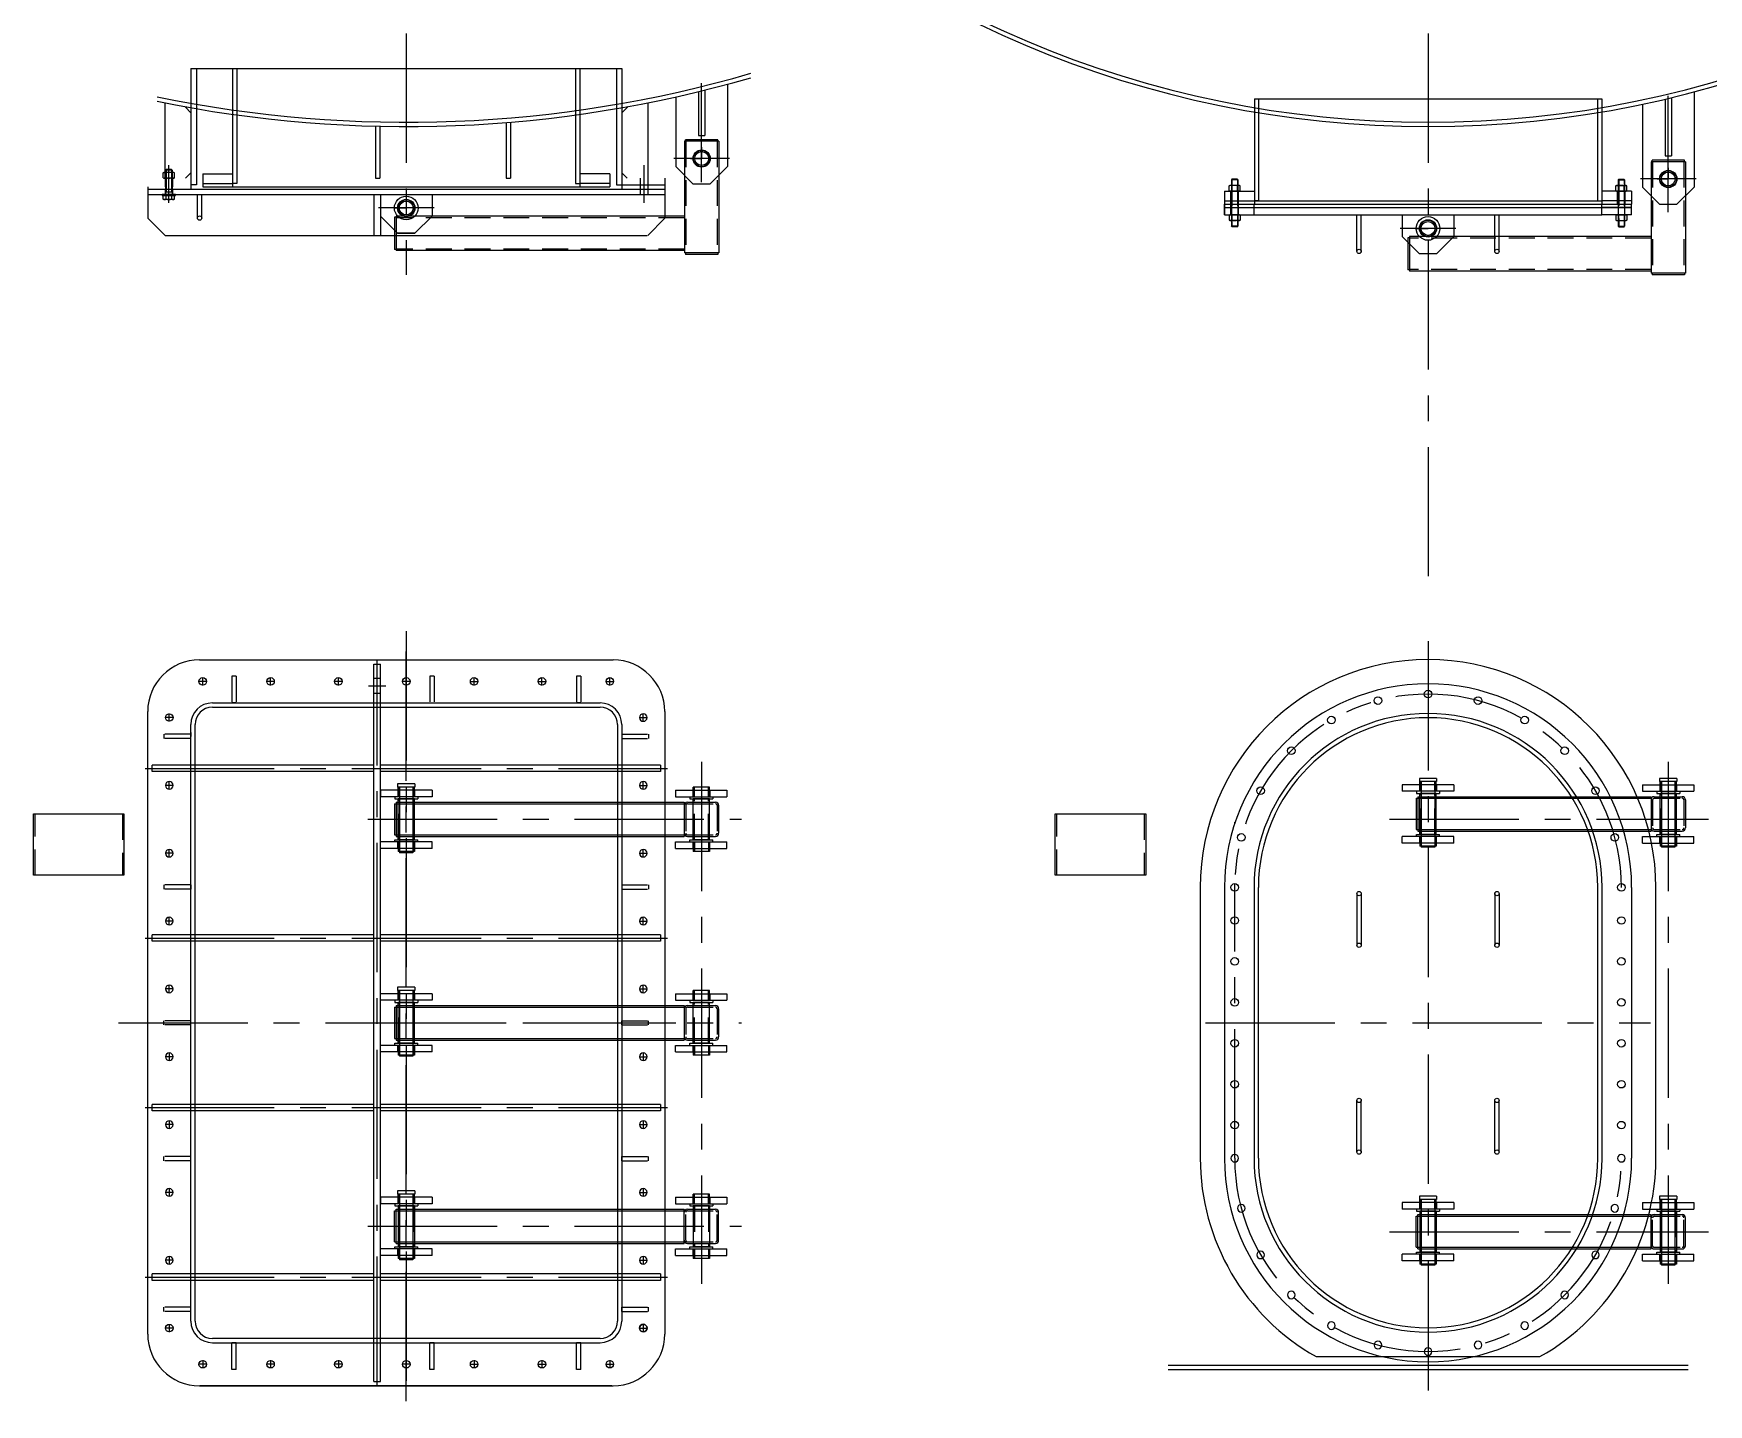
# Model space of a CAD drawing. Extents: x -1889 to 6398, y -470 to 1122.
# Drawn here: x -563.5 to -369.1, y 289 to 448.1 of the extents above; entities that cross this region are included whole.
import ezdxf

# ---------------------------------------------------------------- set-up
doc = ezdxf.new("R2010")
doc.units = 0
doc.header["$LTSCALE"] = 12
doc.header["$MEASUREMENT"] = 0
doc.linetypes.add('CENTER', pattern=[2, 1.25, -0.25, 0.25, -0.25])
doc.linetypes.add('HIDDEN', pattern=[0.375, 0.25, -0.125])
for name, color, linetype in [('11-2 PIPE', 7, 'CONTINUOUS'), ('3-4-10NC-HHBOLT', 32, 'CONTINUOUS'), ('3-4-10NC-HHNUT', 32, 'CONTINUOUS'), ('ARM', 3, 'CONTINUOUS'), ('CENTER', 6, 'CENTER'), ('COVER', 3, 'CONTINUOUS'), ('DIM', 1, 'CONTINUOUS'), ('EXTERNALS', 3, 'CONTINUOUS'), ('FLG', 2, 'CONTINUOUS'), ('GASKET', 1, 'CONTINUOUS'), ('HANDLE', 2, 'CONTINUOUS'), ('HIDDEN', 11, 'HIDDEN'), ('muoto', 4, 'CONTINUOUS'), ('NAMEPLATE', 1, 'CONTINUOUS'), ('NECK', 242, 'CONTINUOUS'), ('PIN', 6, 'CONTINUOUS'), ('PIVOT', 30, 'CONTINUOUS'), ('REPAD', 7, 'CONTINUOUS'), ('ROOF', 140, 'CONTINUOUS'), ('SHELL', 40, 'CONTINUOUS'), ('STIFFENER', 2, 'CONTINUOUS'), ('WASHER', 7, 'CONTINUOUS')]:
    doc.layers.add(name, color=color, linetype=linetype)

# ---------------------------------------------------------------- blocks, each defined once
blk = doc.blocks.new('A$C024802DF')
at = {"layer": 'NAMEPLATE'}
for p, q in [((0, 7.12), (0, 0)), ((10.5, 7.12), (0, 7.12)), ((10.5, 0), (10.5, 7.12)), ((0, 0), (10.5, 0))]:
    blk.add_line(p, q, dxfattribs=at)
at = {"layer": 'NAMEPLATE', "color": 2, "linetype": 'HIDDEN'}
for p, q in [((0.18, 7.12), (0.18, 0)), ((10.32, 0), (10.32, 7.12))]:
    blk.add_line(p, q, dxfattribs=at)
blk = doc.blocks.new('A$C1E35746A')
at = {"layer": 'PIN'}
for p, q in [((0, 16), (4, 16)), ((0, 16), (0, 15.25)), ((4, 16), (4, 15.25)), ((0, 15.25), (4, 15.25)), ((0.44, 15.25), (0.44, 0)), ((3.56, 15.25), (3.56, 0)), ((0.44, 0), (3.56, 0))]:
    blk.add_line(p, q, dxfattribs=at)
blk = doc.blocks.new('A$C530B74A1')
at = {"layer": 'CENTER'}
for p, q in [((-27.04, -6.69), (-27.96, -6.69)), ((-27.5, -7.14), (-27.5, -6.23)), ((-27.04, -14.56), (-27.96, -14.56)), ((-27.5, -15.02), (-27.5, -14.11)), ((27.04, -14.56), (27.96, -14.56)), ((27.5, -15.02), (27.5, -14.11)), ((-27.04, -22.44), (-27.96, -22.44)), ((-27.5, -22.89), (-27.5, -21.98)), ((27.04, -22.44), (27.96, -22.44)), ((27.5, -22.89), (27.5, -21.98)), ((-27.04, -30.31), (-27.96, -30.31)), ((-27.5, -30.77), (-27.5, -29.86)), ((27.04, -30.31), (27.96, -30.31)), ((27.5, -30.77), (27.5, -29.86)), ((-27.04, -38.19), (-27.96, -38.19)), ((-27.5, -38.64), (-27.5, -37.73)), ((27.04, -38.19), (27.96, -38.19)), ((27.5, -38.64), (27.5, -37.73)), ((-27.04, -46.06), (-27.96, -46.06)), ((-27.5, -45.61), (-27.5, -46.52)), ((27.04, -46.06), (27.96, -46.06)), ((27.5, -45.61), (27.5, -46.52)), ((-27.04, -53.94), (-27.96, -53.94)), ((-27.5, -53.48), (-27.5, -54.39)), ((27.04, -53.94), (27.96, -53.94)), ((27.5, -53.48), (27.5, -54.39)), ((-27.04, -61.81), (-27.96, -61.81)), ((-27.5, -61.36), (-27.5, -62.27)), ((27.04, -61.81), (27.96, -61.81)), ((27.5, -61.36), (27.5, -62.27)), ((-27.04, -69.69), (-27.96, -69.69)), ((-27.5, -69.23), (-27.5, -70.14)), ((27.04, -69.69), (27.96, -69.69)), ((27.5, -69.23), (27.5, -70.14)), ((-27.04, -77.56), (-27.96, -77.56)), ((-27.5, -77.11), (-27.5, -78.02))]:
    blk.add_line(p, q, dxfattribs=at)
at = {"layer": 'COVER'}
for centre in [(-27.5, -6.69), (-27.5, -14.56), (27.5, -14.56), (-27.5, -22.44), (27.5, -22.44), (-27.5, -30.31), (27.5, -30.31), (-27.5, -38.19), (27.5, -38.19), (-27.5, -46.06), (27.5, -46.06), (-27.5, -53.94), (27.5, -53.94), (-27.5, -61.81), (27.5, -61.81), (-27.5, -69.69), (27.5, -69.69), (-27.5, -77.56)]:
    blk.add_circle(centre, 0.438, dxfattribs=at)
blk = doc.blocks.new('*U280')
at = {"layer": 'COVER'}
blk.add_circle((0, 0), 0.438, dxfattribs=at)
blk = doc.blocks.new('*U281')
at = {"layer": 'COVER', "color": 0, "linetype": 'ByBlock', "lineweight": -2, "transparency": 16777216}
for p, rotation in [((-401.64, 371.43), 270.0000000000001), ((-407.45, 370.67), 285.0000000000001), ((-395.84, 370.67), 255.0000000000001), ((-412.86, 368.42), 300.0000000000001), ((-390.42, 368.42), 240.0000000000001), ((-417.51, 364.86), 314.9999999999999), ((-385.78, 364.86), 225.0000000000001), ((-421.07, 360.21), 329.9999999999999), ((-382.21, 360.21), 210.0000000000001), ((-423.32, 354.8), 344.9999999999999), ((-379.97, 354.8), 195.0000000000003), ((-379.21, 348.99), 180)]:
    blk.add_blockref('*U280', p, dxfattribs=dict(at, rotation=rotation))
blk.add_blockref('*U280', (-424.08, 348.99), dxfattribs=at)
blk = doc.blocks.new('*U282')
at = {"layer": 'COVER'}
blk.add_circle((0, 0), 0.438, dxfattribs=at)
blk = doc.blocks.new('*U283')
at = {"layer": 'COVER', "color": 0, "linetype": 'ByBlock', "lineweight": -2, "transparency": 16777216}
for p, rotation in [((-401.64, 371.43), 270.0000000000001), ((-407.45, 370.67), 285.0000000000001), ((-395.84, 370.67), 255.0000000000001), ((-412.86, 368.42), 300.0000000000001), ((-390.42, 368.42), 240.0000000000001), ((-417.51, 364.86), 314.9999999999999), ((-385.78, 364.86), 225.0000000000001), ((-421.07, 360.21), 329.9999999999999), ((-382.21, 360.21), 210.0000000000001), ((-423.32, 354.8), 344.9999999999999), ((-379.97, 354.8), 195.0000000000003), ((-379.21, 348.99), 180)]:
    blk.add_blockref('*U282', p, dxfattribs=dict(at, rotation=rotation))
blk.add_blockref('*U282', (-424.08, 348.99), dxfattribs=at)
blk = doc.blocks.new('A$Ccf04fb3b')
at = {"layer": 'COVER'}
for p, q in [((-22.88, 0), (-22.88, 1.25)), ((-22, 0), (-22, 1.25))]:
    blk.add_line(p, q, dxfattribs=at)
at = {"layer": 'FLG'}
for p, q in [((-23.62, 0), (-23.62, 1.25)), ((-23.62, 0.87), (-20.16, 0.87)), ((-23.62, 0), (-20.16, 0)), ((-20.16, 0), (-20.16, 1.25)), ((-20.16, 0), (20.16, 0)), ((20.16, 0), (20.16, 1.25)), ((23.62, 0.87), (20.16, 0.87)), ((23.62, 0), (20.16, 0)), ((23.62, 0), (23.62, 1.25))]:
    blk.add_line(p, q, dxfattribs=at)
at = {"layer": 'muoto'}
for p, q in [((-23.62, 1.25), (23.62, 1.25)), ((-23.62, 0.87), (23.62, 0.87))]:
    blk.add_line(p, q, dxfattribs=at)

msp = doc.modelspace()

# ---------------------------------------------------------------- linework, layer by layer
at = {"layer": '11-2 PIPE'}
for p, q in [((-519.26162, 360.64473), (-521.16162, 360.64473)), ((-521.16162, 359.51973), (-521.16162, 360.64473)), ((-519.26162, 359.51973), (-519.26162, 360.64473)), ((-485.01162, 360.64473), (-486.91162, 360.64473)), ((-486.91162, 359.51973), (-486.91162, 360.64473)), ((-485.01162, 359.51973), (-485.01162, 360.64473)), ((-400.6929, 361.26973), (-402.5929, 361.26973)), ((-402.5929, 360.14473), (-402.5929, 361.26973)), ((-402.5929, 355.14473), (-402.5929, 359.89473)), ((-400.6929, 359.89473), (-402.5929, 359.89473)), ((-400.6929, 360.14473), (-400.6929, 361.26973)), ((-400.6929, 355.14473), (-400.6929, 359.89473)), ((-372.8179, 361.26973), (-374.7179, 361.26973)), ((-374.7179, 360.14473), (-374.7179, 361.26973)), ((-374.7179, 355.14473), (-374.7179, 359.89473)), ((-372.8179, 359.89473), (-374.7179, 359.89473)), ((-372.8179, 360.14473), (-372.8179, 361.26973)), ((-372.8179, 355.14473), (-372.8179, 359.89473)), ((-521.16162, 354.51973), (-521.16162, 359.26973)), ((-519.26162, 359.26973), (-521.16162, 359.26973)), ((-519.26162, 354.51973), (-519.26162, 359.26973)), ((-486.91162, 354.51973), (-486.91162, 359.26973)), ((-485.01162, 359.26973), (-486.91162, 359.26973)), ((-485.01162, 354.51973), (-485.01162, 359.26973)), ((-519.26162, 354.51973), (-521.16162, 354.51973)), ((-521.16162, 354.26973), (-521.16162, 353.14473)), ((-519.26162, 354.26973), (-519.26162, 353.14473)), ((-485.01162, 354.51973), (-486.91162, 354.51973)), ((-486.91162, 354.26973), (-486.91162, 353.14473)), ((-485.01162, 354.26973), (-485.01162, 353.14473)), ((-400.6929, 355.14473), (-402.5929, 355.14473)), ((-402.5929, 354.89473), (-402.5929, 353.76973)), ((-400.6929, 353.76973), (-402.5929, 353.76973)), ((-400.6929, 354.89473), (-400.6929, 353.76973)), ((-372.8179, 355.14473), (-374.7179, 355.14473)), ((-374.7179, 354.89473), (-374.7179, 353.76973)), ((-372.8179, 353.76973), (-374.7179, 353.76973)), ((-372.8179, 354.89473), (-372.8179, 353.76973)), ((-519.26162, 353.14473), (-521.16162, 353.14473)), ((-485.01162, 353.14473), (-486.91162, 353.14473)), ((-519.26162, 337.02367), (-521.16162, 337.02367)), ((-521.16162, 335.89867), (-521.16162, 337.02367)), ((-519.26162, 335.89867), (-519.26162, 337.02367)), ((-485.01162, 337.02367), (-486.91162, 337.02367)), ((-486.91162, 335.89867), (-486.91162, 337.02367)), ((-485.01162, 335.89867), (-485.01162, 337.02367)), ((-521.16162, 330.89867), (-521.16162, 335.64867)), ((-519.26162, 335.64867), (-521.16162, 335.64867)), ((-519.26162, 330.89867), (-519.26162, 335.64867)), ((-486.91162, 330.89867), (-486.91162, 335.64867)), ((-485.01162, 335.64867), (-486.91162, 335.64867)), ((-485.01162, 330.89867), (-485.01162, 335.64867)), ((-519.26162, 330.89867), (-521.16162, 330.89867)), ((-521.16162, 330.64867), (-521.16162, 329.52367)), ((-519.26162, 330.64867), (-519.26162, 329.52367)), ((-485.01162, 330.89867), (-486.91162, 330.89867)), ((-486.91162, 330.64867), (-486.91162, 329.52367)), ((-485.01162, 330.64867), (-485.01162, 329.52367)), ((-519.26162, 329.52367), (-521.16162, 329.52367)), ((-485.01162, 329.52367), (-486.91162, 329.52367)), ((-521.16162, 312.27761), (-521.16162, 313.40261)), ((-519.26162, 313.40261), (-521.16162, 313.40261)), ((-519.26162, 312.27761), (-519.26162, 313.40261)), ((-486.91162, 312.27761), (-486.91162, 313.40261)), ((-485.01162, 313.40261), (-486.91162, 313.40261)), ((-485.01162, 312.27761), (-485.01162, 313.40261)), ((-519.26162, 312.02761), (-521.16162, 312.02761)), ((-521.16162, 312.02761), (-521.16162, 307.27761)), ((-519.26162, 312.02761), (-519.26162, 307.27761)), ((-485.01162, 312.02761), (-486.91162, 312.02761)), ((-486.91162, 312.02761), (-486.91162, 307.27761)), ((-485.01162, 312.02761), (-485.01162, 307.27761)), ((-402.5929, 311.65261), (-402.5929, 312.77761)), ((-400.6929, 312.77761), (-402.5929, 312.77761)), ((-400.6929, 311.40261), (-402.5929, 311.40261)), ((-402.5929, 311.40261), (-402.5929, 306.65261)), ((-400.6929, 311.65261), (-400.6929, 312.77761)), ((-400.6929, 311.40261), (-400.6929, 306.65261)), ((-374.7179, 311.65261), (-374.7179, 312.77761)), ((-372.8179, 312.77761), (-374.7179, 312.77761)), ((-372.8179, 311.40261), (-374.7179, 311.40261)), ((-374.7179, 311.40261), (-374.7179, 306.65261)), ((-372.8179, 311.65261), (-372.8179, 312.77761)), ((-372.8179, 311.40261), (-372.8179, 306.65261)), ((-519.26162, 307.27761), (-521.16162, 307.27761)), ((-485.01162, 307.27761), (-486.91162, 307.27761)), ((-521.16162, 307.02761), (-521.16162, 305.90261)), ((-519.26162, 305.90261), (-521.16162, 305.90261)), ((-519.26162, 307.02761), (-519.26162, 305.90261)), ((-486.91162, 307.02761), (-486.91162, 305.90261)), ((-485.01162, 305.90261), (-486.91162, 305.90261)), ((-485.01162, 307.02761), (-485.01162, 305.90261)), ((-400.6929, 306.65261), (-402.5929, 306.65261)), ((-402.5929, 306.40261), (-402.5929, 305.27761)), ((-400.6929, 305.27761), (-402.5929, 305.27761)), ((-400.6929, 306.40261), (-400.6929, 305.27761)), ((-372.8179, 306.65261), (-374.7179, 306.65261)), ((-374.7179, 306.40261), (-374.7179, 305.27761)), ((-372.8179, 305.27761), (-374.7179, 305.27761)), ((-372.8179, 306.40261), (-372.8179, 305.27761))]:
    msp.add_line(p, q, dxfattribs=at)
at = {"layer": '11-2 PIPE', "linetype": 'HIDDEN'}
for p, q in [((-521.01662, 359.51973), (-521.01662, 360.64473)), ((-519.40662, 359.51973), (-519.40662, 360.64473)), ((-486.76662, 359.51973), (-486.76662, 360.64473)), ((-485.15662, 359.51973), (-485.15662, 360.64473)), ((-402.4479, 360.14473), (-402.4479, 361.26973)), ((-402.4479, 355.14473), (-402.4479, 359.89473)), ((-400.8379, 360.14473), (-400.8379, 361.26973)), ((-400.8379, 355.14473), (-400.8379, 359.89473)), ((-374.5729, 360.14473), (-374.5729, 361.26973)), ((-374.5729, 355.14473), (-374.5729, 359.89473)), ((-372.9629, 360.14473), (-372.9629, 361.26973)), ((-372.9629, 355.14473), (-372.9629, 359.89473)), ((-521.01662, 354.51973), (-521.01662, 359.26973)), ((-519.40662, 354.51973), (-519.40662, 359.26973)), ((-486.76662, 354.51973), (-486.76662, 359.26973)), ((-485.15662, 354.51973), (-485.15662, 359.26973)), ((-521.01662, 354.26973), (-521.01662, 353.14473)), ((-519.40662, 354.26973), (-519.40662, 353.14473)), ((-486.76662, 354.26973), (-486.76662, 353.14473)), ((-485.15662, 354.26973), (-485.15662, 353.14473)), ((-402.4479, 354.89473), (-402.4479, 353.76973)), ((-400.8379, 354.89473), (-400.8379, 353.76973)), ((-374.5729, 354.89473), (-374.5729, 353.76973)), ((-372.9629, 354.89473), (-372.9629, 353.76973)), ((-521.01662, 335.89867), (-521.01662, 337.02367)), ((-519.40662, 335.89867), (-519.40662, 337.02367)), ((-486.76662, 335.89867), (-486.76662, 337.02367)), ((-485.15662, 335.89867), (-485.15662, 337.02367)), ((-521.01662, 330.89867), (-521.01662, 335.64867)), ((-519.40662, 330.89867), (-519.40662, 335.64867)), ((-486.76662, 330.89867), (-486.76662, 335.64867)), ((-485.15662, 330.89867), (-485.15662, 335.64867)), ((-521.01662, 330.64867), (-521.01662, 329.52367)), ((-519.40662, 330.64867), (-519.40662, 329.52367)), ((-486.76662, 330.64867), (-486.76662, 329.52367)), ((-485.15662, 330.64867), (-485.15662, 329.52367)), ((-521.01662, 312.27761), (-521.01662, 313.40261)), ((-519.40662, 312.27761), (-519.40662, 313.40261)), ((-486.76662, 312.27761), (-486.76662, 313.40261)), ((-485.15662, 312.27761), (-485.15662, 313.40261)), ((-521.01662, 312.02761), (-521.01662, 307.27761)), ((-519.40662, 312.02761), (-519.40662, 307.27761)), ((-486.76662, 312.02761), (-486.76662, 307.27761)), ((-485.15662, 312.02761), (-485.15662, 307.27761)), ((-402.4479, 311.65261), (-402.4479, 312.77761)), ((-402.4479, 311.40261), (-402.4479, 306.65261)), ((-400.8379, 311.65261), (-400.8379, 312.77761)), ((-400.8379, 311.40261), (-400.8379, 306.65261)), ((-374.5729, 311.65261), (-374.5729, 312.77761)), ((-374.5729, 311.40261), (-374.5729, 306.65261)), ((-372.9629, 311.65261), (-372.9629, 312.77761)), ((-372.9629, 311.40261), (-372.9629, 306.65261)), ((-521.01662, 307.02761), (-521.01662, 305.90261)), ((-519.40662, 307.02761), (-519.40662, 305.90261)), ((-486.76662, 307.02761), (-486.76662, 305.90261)), ((-485.15662, 307.02761), (-485.15662, 305.90261)), ((-402.4479, 306.40261), (-402.4479, 305.27761)), ((-400.8379, 306.40261), (-400.8379, 305.27761)), ((-374.5729, 306.40261), (-374.5729, 305.27761)), ((-372.9629, 306.40261), (-372.9629, 305.27761))]:
    msp.add_line(p, q, dxfattribs=at)
at = {"layer": '11-2 PIPE'}
for centre, radius in [((-485.93902, 433.59322), 0.95), ((-485.93902, 433.59322), 0.805), ((-373.76593, 431.22197), 0.95), ((-373.76593, 431.22197), 0.805), ((-520.21162, 427.85302), 0.95), ((-520.21162, 427.85302), 0.805), ((-401.6429, 425.48177), 0.95), ((-401.6429, 425.48177), 0.805)]:
    msp.add_circle(centre, radius, dxfattribs=at)
at = {"layer": '3-4-10NC-HHBOLT'}
for p, q in [((-548.07379, 432.30164), (-548.13334, 432.24209)), ((-547.38334, 432.24209), (-548.13334, 432.24209)), ((-548.13334, 432.24209), (-548.13334, 429.30164)), ((-547.44289, 432.30164), (-548.07379, 432.30164)), ((-547.44289, 432.30164), (-547.38334, 432.24209)), ((-547.38334, 432.24209), (-547.38334, 429.30164)), ((-547.38334, 429.67667), (-548.13334, 429.67667)), ((-424.39607, 431.18036), (-424.45562, 431.12081)), ((-423.70562, 431.12081), (-424.45562, 431.12081)), ((-424.45562, 431.12081), (-424.45562, 425.73997)), ((-423.76517, 431.18036), (-424.39607, 431.18036)), ((-423.76517, 431.18036), (-423.70562, 431.12081)), ((-423.70562, 431.12081), (-423.70562, 425.73997)), ((-379.52063, 431.18036), (-379.58018, 431.12081)), ((-379.58018, 431.12081), (-378.83018, 431.12081)), ((-379.58018, 431.12081), (-379.58018, 425.73997)), ((-379.52063, 431.18036), (-378.88973, 431.18036)), ((-378.88973, 431.18036), (-378.83018, 431.12081)), ((-378.83018, 431.12081), (-378.83018, 425.73997)), ((-546.97864, 429.42664), (-548.53804, 429.42664)), ((-548.53804, 429.42664), (-548.53804, 429.30164)), ((-548.53804, 429.30164), (-546.97864, 429.30164)), ((-547.10882, 429.30167), (-548.40786, 429.30167)), ((-548.40786, 428.86891), (-548.40786, 429.30167)), ((-548.32084, 428.81867), (-548.40786, 428.86891)), ((-547.19584, 428.81867), (-548.32084, 428.81867)), ((-548.0831, 428.86891), (-548.0831, 429.30167)), ((-547.43358, 428.86891), (-547.43358, 429.30167)), ((-547.19584, 428.81867), (-547.10882, 428.86891)), ((-547.10882, 428.86891), (-547.10882, 429.30167)), ((-546.97864, 429.30164), (-546.97864, 429.42664)), ((-423.70562, 425.73997), (-424.45562, 425.73997)), ((-424.39607, 425.68042), (-424.45562, 425.73997)), ((-423.76517, 425.68042), (-424.39607, 425.68042)), ((-423.76517, 425.68042), (-423.70562, 425.73997)), ((-379.58018, 425.73997), (-378.83018, 425.73997)), ((-379.52063, 425.68042), (-379.58018, 425.73997)), ((-379.52063, 425.68042), (-378.88973, 425.68042)), ((-378.88973, 425.68042), (-378.83018, 425.73997))]:
    msp.add_line(p, q, dxfattribs=at)
at = {"layer": '3-4-10NC-HHBOLT', "linetype": 'HIDDEN'}
for p, q in [((-548.07379, 432.24209), (-548.07379, 429.67667)), ((-547.44289, 432.24209), (-547.44289, 429.67667)), ((-424.39607, 431.12081), (-424.39607, 425.73997)), ((-423.76517, 431.12081), (-423.76517, 425.73997)), ((-379.52063, 431.12081), (-379.52063, 425.73997)), ((-378.88973, 431.12081), (-378.88973, 425.73997))]:
    msp.add_line(p, q, dxfattribs=at)
at = {"layer": '3-4-10NC-HHBOLT'}
for centre, radius, start, end in [((-548.24548, 429.1062), 0.28753, 235.6157525, 304.3842475), ((-547.75834, 429.89343), 1.07476, 252.4120462, 287.5879538), ((-547.2712, 429.1062), 0.28753, 235.6157525, 304.3842475)]:
    msp.add_arc(centre, radius, start, end, dxfattribs=at)
at = {"layer": '3-4-10NC-HHNUT'}
for p, q in [((-548.40786, 431.91643), (-548.32084, 431.96667)), ((-548.40786, 431.35191), (-548.40786, 431.91643)), ((-547.19584, 431.96667), (-548.32084, 431.96667)), ((-548.0831, 431.35191), (-548.0831, 431.91643)), ((-547.43358, 431.35191), (-547.43358, 431.91643)), ((-547.10882, 431.91643), (-547.19584, 431.96667)), ((-547.10882, 431.35191), (-547.10882, 431.91643)), ((-548.40786, 431.35191), (-548.32084, 431.30167)), ((-547.19584, 431.30167), (-548.32084, 431.30167)), ((-547.10882, 431.35191), (-547.19584, 431.30167)), ((-424.73014, 430.42015), (-424.64312, 430.47039)), ((-424.73014, 429.85563), (-424.73014, 430.42015)), ((-424.73014, 429.85563), (-424.64312, 429.80539)), ((-423.51812, 430.47039), (-424.64312, 430.47039)), ((-423.51812, 429.80539), (-424.64312, 429.80539)), ((-424.40538, 429.85563), (-424.40538, 430.42015)), ((-423.75586, 429.85563), (-423.75586, 430.42015)), ((-423.43111, 430.42015), (-423.51812, 430.47039)), ((-423.43111, 429.85563), (-423.51812, 429.80539)), ((-423.43111, 429.85563), (-423.43111, 430.42015)), ((-379.8547, 430.42015), (-379.76768, 430.47039)), ((-379.8547, 429.85563), (-379.8547, 430.42015)), ((-379.8547, 429.85563), (-379.76768, 429.80539)), ((-379.76768, 430.47039), (-378.64268, 430.47039)), ((-379.76768, 429.80539), (-378.64268, 429.80539)), ((-379.52994, 429.85563), (-379.52994, 430.42015)), ((-378.88042, 429.85563), (-378.88042, 430.42015)), ((-378.55566, 430.42015), (-378.64268, 430.47039)), ((-378.55566, 429.85563), (-378.64268, 429.80539)), ((-378.55566, 429.85563), (-378.55566, 430.42015)), ((-424.73014, 427.00515), (-424.64312, 427.05539)), ((-424.73014, 427.00515), (-424.73014, 426.44063)), ((-424.73014, 426.44063), (-424.64312, 426.39039)), ((-423.51812, 427.05539), (-424.64312, 427.05539)), ((-423.51812, 426.39039), (-424.64312, 426.39039)), ((-424.40538, 427.00515), (-424.40538, 426.44063)), ((-423.75586, 427.00515), (-423.75586, 426.44063)), ((-423.43111, 427.00515), (-423.51812, 427.05539)), ((-423.43111, 426.44063), (-423.51812, 426.39039)), ((-423.43111, 427.00515), (-423.43111, 426.44063)), ((-379.8547, 427.00515), (-379.76768, 427.05539)), ((-379.8547, 427.00515), (-379.8547, 426.44063)), ((-379.8547, 426.44063), (-379.76768, 426.39039)), ((-379.76768, 427.05539), (-378.64268, 427.05539)), ((-379.76768, 426.39039), (-378.64268, 426.39039)), ((-379.52994, 427.00515), (-379.52994, 426.44063)), ((-378.88042, 427.00515), (-378.88042, 426.44063)), ((-378.55566, 427.00515), (-378.64268, 427.05539)), ((-378.55566, 426.44063), (-378.64268, 426.39039)), ((-378.55566, 427.00515), (-378.55566, 426.44063))]:
    msp.add_line(p, q, dxfattribs=at)
for centre, radius, start, end in [((-548.24548, 431.67914), 0.28753, 55.6157525, 124.3842475), ((-547.75834, 430.89191), 1.07476, 72.4120462, 107.5879538), ((-547.2712, 431.67914), 0.28753, 55.6157525, 124.3842475), ((-548.24548, 431.5892), 0.28753, 235.6157525, 304.3842475), ((-547.75834, 432.37643), 1.07476, 252.4120462, 287.5879538), ((-547.2712, 431.5892), 0.28753, 235.6157525, 304.3842475), ((-424.56776, 430.18286), 0.28753, 55.6157525, 124.3842475), ((-424.56776, 430.09292), 0.28753, 235.6157525, 304.3842475), ((-424.08062, 429.39563), 1.07476, 72.4120462, 107.5879538), ((-424.08062, 430.88015), 1.07476, 252.4120462, 287.5879538), ((-423.59349, 430.18286), 0.28753, 55.6157525, 124.3842475), ((-423.59349, 430.09292), 0.28753, 235.6157525, 304.3842475), ((-379.69232, 430.18286), 0.28753, 55.6157525, 124.3842475), ((-379.69232, 430.09292), 0.28753, 235.6157525, 304.3842475), ((-379.20518, 429.39563), 1.07476, 72.4120462, 107.5879538), ((-379.20518, 430.88015), 1.07476, 252.4120462, 287.5879538), ((-378.71804, 430.18286), 0.28753, 55.6157525, 124.3842475), ((-378.71804, 430.09292), 0.28753, 235.6157525, 304.3842475), ((-424.56776, 426.76786), 0.28753, 55.6157525, 124.3842475), ((-424.56776, 426.67792), 0.28753, 235.6157525, 304.3842475), ((-424.08062, 425.98063), 1.07476, 72.4120462, 107.5879538), ((-424.08062, 427.46515), 1.07476, 252.4120462, 287.5879538), ((-423.59349, 426.76786), 0.28753, 55.6157525, 124.3842475), ((-423.59349, 426.67792), 0.28753, 235.6157525, 304.3842475), ((-379.69232, 426.76786), 0.28753, 55.6157525, 124.3842475), ((-379.69232, 426.67792), 0.28753, 235.6157525, 304.3842475), ((-379.20518, 425.98063), 1.07476, 72.4120462, 107.5879538), ((-379.20518, 427.46515), 1.07476, 252.4120462, 287.5879538), ((-378.71804, 426.76786), 0.28753, 55.6157525, 124.3842475), ((-378.71804, 426.67792), 0.28753, 235.6157525, 304.3842475)]:
    msp.add_arc(centre, radius, start, end, dxfattribs=at)
at = {"layer": 'ARM'}
for p, q in [((-483.93902, 435.59322), (-487.93902, 435.59322)), ((-483.93902, 435.59322), (-487.93902, 435.59322)), ((-487.93902, 435.59322), (-487.93902, 422.65302)), ((-487.81402, 435.59322), (-487.81402, 435.78072)), ((-484.06402, 435.78072), (-487.81402, 435.78072)), ((-487.81402, 435.59322), (-487.81402, 435.78072)), ((-484.06402, 435.78072), (-487.81402, 435.78072)), ((-484.06402, 435.59322), (-484.06402, 435.78072)), ((-484.06402, 435.59322), (-484.06402, 435.78072)), ((-483.93902, 435.59322), (-483.93902, 422.65302)), ((-371.76593, 433.22197), (-375.76593, 433.22197)), ((-371.76593, 433.22197), (-375.76593, 433.22197)), ((-375.76593, 433.22197), (-375.76593, 420.28177)), ((-375.64093, 433.22197), (-375.64093, 433.40947)), ((-371.89093, 433.40947), (-375.64093, 433.40947)), ((-375.64093, 433.22197), (-375.64093, 433.40947)), ((-371.89093, 433.40947), (-375.64093, 433.40947)), ((-371.89093, 433.22197), (-371.89093, 433.40947)), ((-371.89093, 433.22197), (-371.89093, 433.40947)), ((-371.76593, 433.22197), (-371.76593, 420.28177)), ((-521.38144, 426.77802), (-521.56894, 426.77802)), ((-521.56894, 426.77802), (-521.56894, 423.02802)), ((-487.93902, 426.90302), (-521.38144, 426.90302)), ((-521.38144, 426.90302), (-521.38144, 422.90302)), ((-403.81271, 424.40677), (-404.00021, 424.40677)), ((-403.81271, 424.40677), (-404.00021, 424.40677)), ((-404.00021, 424.40677), (-404.00021, 420.65677)), ((-375.76593, 424.53177), (-403.81271, 424.53177)), ((-403.81271, 424.53177), (-403.81271, 420.53177)), ((-521.38144, 423.02802), (-521.56894, 423.02802)), ((-487.93902, 422.90302), (-521.38144, 422.90302)), ((-483.93902, 422.65302), (-487.93902, 422.65302)), ((-487.81402, 422.65302), (-487.81402, 422.46552)), ((-487.81402, 422.65302), (-487.81402, 422.46552)), ((-484.06402, 422.46552), (-487.81402, 422.46552)), ((-484.06402, 422.46552), (-487.81402, 422.46552)), ((-484.06402, 422.65302), (-484.06402, 422.46552)), ((-484.06402, 422.65302), (-484.06402, 422.46552)), ((-403.81271, 420.65677), (-404.00021, 420.65677)), ((-375.76593, 420.53177), (-403.81271, 420.53177)), ((-371.76593, 420.28177), (-375.76593, 420.28177)), ((-375.64093, 420.28177), (-375.64093, 420.09427)), ((-375.64093, 420.28177), (-375.64093, 420.09427)), ((-371.89093, 420.09427), (-375.64093, 420.09427)), ((-371.89093, 420.09427), (-375.64093, 420.09427)), ((-371.89093, 420.28177), (-371.89093, 420.09427)), ((-371.89093, 420.28177), (-371.89093, 420.09427)), ((-521.58958, 358.70576), (-487.96162, 358.70576)), ((-521.58958, 358.70576), (-521.58958, 355.08371)), ((-521.39273, 358.89178), (-487.96162, 358.89178)), ((-521.39273, 358.89178), (-521.39273, 354.89768)), ((-487.96162, 358.89178), (-487.96162, 354.89768)), ((-487.96162, 358.51973), (-487.96162, 355.26973)), ((-487.58662, 358.89473), (-484.33662, 358.89473)), ((-483.96162, 358.51973), (-483.96162, 355.26973)), ((-403.02085, 359.33076), (-375.7679, 359.33076)), ((-403.02085, 359.33076), (-403.02085, 355.70871)), ((-402.824, 359.51678), (-375.7679, 359.51678)), ((-402.824, 359.51678), (-402.824, 355.52268)), ((-375.7679, 359.51678), (-375.7679, 355.52268)), ((-375.7679, 359.14473), (-375.7679, 355.89473)), ((-375.3929, 359.51973), (-372.1429, 359.51973)), ((-371.7679, 359.14473), (-371.7679, 355.89473)), ((-403.02085, 355.70871), (-375.7679, 355.70871)), ((-521.58958, 355.08371), (-487.96162, 355.08371)), ((-521.39273, 354.89768), (-487.96162, 354.89768)), ((-487.58662, 354.89473), (-484.33662, 354.89473)), ((-402.824, 355.52268), (-375.7679, 355.52268)), ((-375.3929, 355.51973), (-372.1429, 355.51973)), ((-521.58958, 335.08469), (-487.96162, 335.08469)), ((-521.58958, 335.08469), (-521.58958, 331.46265)), ((-521.39273, 335.27072), (-487.96162, 335.27072)), ((-521.39273, 335.27072), (-521.39273, 331.27662)), ((-487.96162, 335.27072), (-487.96162, 331.27662)), ((-487.96162, 334.89867), (-487.96162, 331.64867)), ((-487.58662, 335.27367), (-484.33662, 335.27367)), ((-483.96162, 334.89867), (-483.96162, 331.64867)), ((-521.58958, 331.46265), (-487.96162, 331.46265)), ((-521.39273, 331.27662), (-487.96162, 331.27662)), ((-487.58662, 331.27367), (-484.33662, 331.27367)), ((-521.58958, 307.84158), (-521.58958, 311.46363)), ((-521.58958, 311.46363), (-487.96162, 311.46363)), ((-521.39273, 307.65556), (-521.39273, 311.64966)), ((-521.39273, 311.64966), (-487.96162, 311.64966)), ((-487.96162, 307.65556), (-487.96162, 311.64966)), ((-487.96162, 308.02761), (-487.96162, 311.27761)), ((-487.58662, 311.65261), (-484.33662, 311.65261)), ((-483.96162, 308.02761), (-483.96162, 311.27761)), ((-402.824, 307.03056), (-402.824, 311.02466)), ((-402.824, 311.02466), (-375.7679, 311.02466)), ((-375.7679, 307.03056), (-375.7679, 311.02466)), ((-375.3929, 311.02761), (-372.1429, 311.02761)), ((-403.02085, 307.21658), (-403.02085, 310.83863)), ((-403.02085, 310.83863), (-375.7679, 310.83863)), ((-375.7679, 307.40261), (-375.7679, 310.65261)), ((-371.7679, 307.40261), (-371.7679, 310.65261)), ((-521.58958, 307.84158), (-487.96162, 307.84158)), ((-521.39273, 307.65556), (-487.96162, 307.65556)), ((-487.58662, 307.65261), (-484.33662, 307.65261)), ((-403.02085, 307.21658), (-375.7679, 307.21658)), ((-402.824, 307.03056), (-375.7679, 307.03056)), ((-375.3929, 307.02761), (-372.1429, 307.02761))]:
    msp.add_line(p, q, dxfattribs=at)
at = {"layer": 'ARM', "linetype": 'HIDDEN'}
for p, q in [((-487.75152, 435.59322), (-487.75152, 422.65302)), ((-484.12652, 435.59322), (-484.12652, 422.65302)), ((-375.57843, 433.22197), (-375.57843, 420.28177)), ((-371.95343, 433.22197), (-371.95343, 420.28177)), ((-487.93902, 426.71552), (-521.38144, 426.71552)), ((-375.76593, 424.34427), (-403.81271, 424.34427)), ((-487.93902, 423.09052), (-521.38144, 423.09052)), ((-375.76593, 420.71927), (-403.81271, 420.71927)), ((-487.77412, 358.51973), (-487.77412, 355.26973)), ((-487.58662, 358.70723), (-484.33662, 358.70723)), ((-484.14912, 358.51973), (-484.14912, 355.26973)), ((-375.5804, 359.14473), (-375.5804, 355.89473)), ((-375.3929, 359.33223), (-372.1429, 359.33223)), ((-371.9554, 359.14473), (-371.9554, 355.89473)), ((-375.3929, 355.70723), (-372.1429, 355.70723)), ((-487.58662, 355.08223), (-484.33662, 355.08223)), ((-487.77412, 334.89867), (-487.77412, 331.64867)), ((-487.58662, 335.08617), (-484.33662, 335.08617)), ((-484.14912, 334.89867), (-484.14912, 331.64867)), ((-487.58662, 331.46117), (-484.33662, 331.46117)), ((-487.77412, 308.02761), (-487.77412, 311.27761)), ((-487.58662, 311.46511), (-484.33662, 311.46511)), ((-484.14912, 308.02761), (-484.14912, 311.27761)), ((-375.5804, 307.40261), (-375.5804, 310.65261)), ((-375.3929, 310.84011), (-372.1429, 310.84011)), ((-371.9554, 307.40261), (-371.9554, 310.65261)), ((-487.58662, 307.84011), (-484.33662, 307.84011)), ((-375.3929, 307.21511), (-372.1429, 307.21511))]:
    msp.add_line(p, q, dxfattribs=at)
at = {"layer": 'ARM'}
for centre, start, end in [((-487.58662, 358.51973), 90, 180), ((-484.33662, 358.51973), 0, 90), ((-375.3929, 359.14473), 90, 180), ((-372.1429, 359.14473), 0, 90), ((-375.3929, 355.89473), 180, 270), ((-372.1429, 355.89473), 270, 0), ((-487.58662, 355.26973), 180, 270), ((-484.33662, 355.26973), 270, 0), ((-487.58662, 334.89867), 90, 180), ((-484.33662, 334.89867), 0, 90), ((-487.58662, 331.64867), 180, 270), ((-484.33662, 331.64867), 270, 0), ((-487.58662, 311.27761), 90, 180), ((-484.33662, 311.27761), 0, 90), ((-375.3929, 310.65261), 90, 180), ((-372.1429, 310.65261), 0, 90), ((-487.58662, 308.02761), 180, 270), ((-484.33662, 308.02761), 270, 0), ((-375.3929, 307.40261), 180, 270), ((-372.1429, 307.40261), 270, 0)]:
    msp.add_arc(centre, 0.375, start, end, dxfattribs=at)
at = {"layer": 'ARM', "linetype": 'HIDDEN'}
for centre, start, end in [((-487.58662, 358.51973), 90, 180), ((-484.33662, 358.51973), 0, 90), ((-375.3929, 359.14473), 90, 180), ((-372.1429, 359.14473), 0, 90), ((-375.3929, 355.89473), 180, 270), ((-372.1429, 355.89473), 270, 0), ((-487.58662, 355.26973), 180, 270), ((-484.33662, 355.26973), 270, 0), ((-487.58662, 334.89867), 90, 180), ((-484.33662, 334.89867), 0, 90), ((-487.58662, 331.64867), 180, 270), ((-484.33662, 331.64867), 270, 0), ((-487.58662, 311.27761), 90, 180), ((-484.33662, 311.27761), 0, 90), ((-375.3929, 310.65261), 90, 180), ((-372.1429, 310.65261), 0, 90), ((-487.58662, 308.02761), 180, 270), ((-484.33662, 308.02761), 270, 0), ((-375.3929, 307.40261), 180, 270), ((-372.1429, 307.40261), 270, 0)]:
    msp.add_arc(centre, 0.1875, start, end, dxfattribs=at)
at = {"layer": 'CENTER'}
for p, q in [((-520.21162, 448.1063), (-520.21162, 420.1075)), ((-401.6429, 448.1063), (-401.6429, 382.90162)), ((-485.93902, 430.85322), (-485.93902, 442.35419)), ((-373.76593, 427.35986), (-373.76593, 440.85708)), ((-482.69902, 433.59322), (-489.17902, 433.59322)), ((-482.69902, 433.59322), (-489.17902, 433.59322)), ((-487.24387, 433.59322), (-485.93902, 433.59322)), ((-485.93902, 434.89808), (-485.93902, 433.59322)), ((-485.93902, 432.28837), (-485.93902, 433.59322)), ((-484.63416, 433.59322), (-485.93902, 433.59322)), ((-547.75834, 428.45566), (-547.75834, 432.80533)), ((-492.62363, 428.45566), (-492.62363, 432.80533)), ((-373.76593, 432.52682), (-373.76593, 431.22197)), ((-370.52593, 431.22197), (-377.00593, 431.22197)), ((-370.52593, 431.22197), (-377.00593, 431.22197)), ((-375.07078, 431.22197), (-373.76593, 431.22197)), ((-373.76593, 429.91712), (-373.76593, 431.22197)), ((-372.46108, 431.22197), (-373.76593, 431.22197)), ((-516.97162, 427.85302), (-523.45162, 427.85302)), ((-521.51648, 427.85302), (-520.21162, 427.85302)), ((-518.90677, 427.85302), (-520.21162, 427.85302)), ((-398.4029, 425.48177), (-404.8829, 425.48177)), ((-402.94775, 425.48177), (-401.6429, 425.48177)), ((-400.33805, 425.48177), (-401.6429, 425.48177)), ((-520.21162, 289.37173), (-520.21162, 378.93266)), ((-520.21162, 378.71983), (-520.21162, 290.1127)), ((-401.6429, 377.57723), (-401.6429, 288.97011)), ((-523.58662, 291.1467), (-523.58662, 375.39867)), ((-543.83662, 372.44591), (-543.83662, 373.35143)), ((-535.96162, 372.44591), (-535.96162, 373.35143)), ((-528.08662, 372.44591), (-528.08662, 373.35143)), ((-520.21162, 372.44591), (-520.21162, 373.35143)), ((-512.33662, 372.44591), (-512.33662, 373.35143)), ((-504.46162, 372.44591), (-504.46162, 373.35143)), ((-496.58662, 372.44591), (-496.58662, 373.35143)), ((-543.37556, 372.89867), (-544.29768, 372.89867)), ((-535.50056, 372.89867), (-536.42268, 372.89867)), ((-527.62556, 372.89867), (-528.54768, 372.89867)), ((-524.60894, 372.39867), (-522.58882, 372.39867)), ((-519.75056, 372.89867), (-520.67268, 372.89867)), ((-512.79768, 372.89867), (-511.87556, 372.89867)), ((-504.92268, 372.89867), (-504.00056, 372.89867)), ((-497.04768, 372.89867), (-496.12556, 372.89867)), ((-547.25056, 368.71117), (-548.17268, 368.71117)), ((-547.71162, 368.25841), (-547.71162, 369.16393)), ((-485.96162, 363.56516), (-485.96162, 302.98218)), ((-373.7679, 363.56516), (-373.7679, 302.98218)), ((-550.52658, 362.80025), (-489.89666, 362.80025)), ((-524.6703, 356.89473), (-481.29159, 356.89473)), ((-424.0804, 356.38831), (-424.0804, 356.5782)), ((-406.10158, 356.89473), (-369.09787, 356.89473)), ((-424.0804, 317.55492), (-424.0804, 349.42992)), ((-550.52658, 343.11521), (-489.89666, 343.11521)), ((-553.60089, 333.27367), (-481.29159, 333.27367)), ((-524.6703, 333.27367), (-488.92285, 333.27367)), ((-427.45732, 333.27367), (-375.82849, 333.27367)), ((-550.52658, 323.43017), (-489.89666, 323.43017)), ((-524.6703, 309.65261), (-481.29159, 309.65261)), ((-406.10158, 309.02761), (-369.09787, 309.02761)), ((-550.52658, 303.74513), (-489.89666, 303.74513)), ((-550.52658, 303.74513), (-489.89666, 303.74513)), ((-547.25056, 297.83617), (-548.17268, 297.83617)), ((-547.71162, 298.28893), (-547.71162, 297.38341)), ((-493.16782, 297.83617), (-492.24571, 297.83617)), ((-492.70677, 298.28893), (-492.70677, 297.38341)), ((-543.37556, 293.64867), (-544.29768, 293.64867)), ((-543.83662, 294.10143), (-543.83662, 293.19591)), ((-535.50056, 293.64867), (-536.42268, 293.64867)), ((-535.96162, 294.10143), (-535.96162, 293.19591)), ((-527.62556, 293.64867), (-528.54768, 293.64867)), ((-528.08662, 294.10143), (-528.08662, 293.19591)), ((-519.75056, 293.64867), (-520.67268, 293.64867)), ((-520.21162, 294.10143), (-520.21162, 293.19591)), ((-512.79768, 293.64867), (-511.87556, 293.64867)), ((-512.33662, 294.10143), (-512.33662, 293.19591)), ((-504.92268, 293.64867), (-504.00056, 293.64867)), ((-504.46162, 294.10143), (-504.46162, 293.19591)), ((-497.04768, 293.64867), (-496.12556, 293.64867)), ((-496.58662, 294.10143), (-496.58662, 293.19591))]:
    msp.add_line(p, q, dxfattribs=at)
for centre, start, end in [((-401.6429, 348.99242), 0, 180), ((-401.6429, 317.55492), 180, 0)]:
    msp.add_arc(centre, 22.4375, start, end, dxfattribs=at)
at = {"layer": 'COVER'}
for p, q in [((-540.36787, 444.05164), (-500.05537, 444.05164)), ((-540.36787, 444.05164), (-540.36787, 430.67664)), ((-539.86787, 444.05164), (-539.86787, 430.67664)), ((-500.55537, 444.05164), (-500.55537, 430.67664)), ((-500.05537, 444.05164), (-500.05537, 431.80164)), ((-550.19098, 430.05164), (-490.19098, 430.05164)), ((-550.19098, 430.05164), (-550.19098, 429.42664)), ((-548.19584, 430.05167), (-548.19584, 429.42667)), ((-547.32084, 430.05167), (-547.32084, 429.42667)), ((-539.86787, 430.67664), (-540.36787, 430.67664)), ((-500.55537, 430.67664), (-500.05537, 430.67664)), ((-493.06113, 430.05167), (-493.06113, 429.42667)), ((-492.18613, 430.05167), (-492.18613, 429.42667)), ((-490.19098, 430.05164), (-490.19098, 429.42664)), ((-425.2679, 429.80539), (-425.2679, 427.05539)), ((-424.51812, 428.30539), (-424.51812, 429.80539)), ((-423.64312, 428.30539), (-423.64312, 429.80539)), ((-379.64268, 428.30539), (-379.64268, 429.80539)), ((-378.76768, 428.30539), (-378.76768, 429.80539)), ((-550.19098, 429.42664), (-490.19098, 429.42664)), ((-544.21162, 375.39867), (-496.21162, 375.39867)), ((-523.96162, 374.89867), (-523.21162, 374.89867)), ((-523.96162, 373.27367), (-523.21162, 373.27367)), ((-523.96162, 371.52367), (-523.21162, 371.52367)), ((-550.21162, 297.14867), (-550.21162, 369.39867)), ((-490.21162, 369.39867), (-490.21162, 297.14867)), ((-549.71162, 362.42525), (-549.71162, 363.17525)), ((-490.71162, 363.17525), (-490.71162, 362.42525)), ((-425.2679, 348.99242), (-425.2679, 317.55492)), ((-378.0179, 348.99242), (-378.0179, 317.55492)), ((-549.71162, 342.74021), (-549.71162, 343.49021)), ((-490.71162, 343.49021), (-490.71162, 342.74021)), ((-549.71162, 323.05517), (-549.71162, 323.80517)), ((-490.71162, 323.80517), (-490.71162, 323.05517)), ((-549.71162, 303.37013), (-549.71162, 304.12013)), ((-490.71162, 304.12013), (-490.71162, 303.37013)), ((-523.96162, 291.64867), (-523.21162, 291.64867)), ((-544.21162, 291.14867), (-496.21162, 291.14867)), ((-496.36284, 291.14867), (-544.18037, 291.14867))]:
    msp.add_line(p, q, dxfattribs=at)
for centre in [(-543.83662, 372.89867), (-535.96162, 372.89867), (-528.08662, 372.89867), (-520.21162, 372.89867), (-520.21162, 372.89867), (-512.33662, 372.89867), (-504.46162, 372.89867), (-496.58662, 372.89867), (-547.71162, 368.71117), (-424.0804, 345.14867), (-379.2054, 345.14867), (-424.0804, 340.39867), (-379.2054, 340.39867), (-424.0804, 335.64867), (-379.2054, 335.64867), (-424.0804, 330.89867), (-379.2054, 330.89867), (-424.0804, 326.14867), (-379.2054, 326.14867), (-424.0804, 321.39867), (-379.2054, 321.39867), (-547.71162, 297.83617), (-492.70677, 297.83617), (-543.83662, 293.64867), (-535.96162, 293.64867), (-528.08662, 293.64867), (-520.21162, 293.64867), (-512.33662, 293.64867), (-504.46162, 293.64867), (-496.58662, 293.64867)]:
    msp.add_circle(centre, 0.4375, dxfattribs=at)
for centre, radius, start, end in [((-544.21162, 369.39867), 6, 90, 180), ((-496.21162, 369.39867), 6, 0, 90), ((-401.6429, 348.99242), 23.625, 0, 180), ((-401.6429, 317.55492), 23.625, 180, 0), ((-544.21162, 297.14867), 6, 180, 270), ((-496.21162, 297.14867), 6, 270, 0)]:
    msp.add_arc(centre, radius, start, end, dxfattribs=at)
at = {"layer": 'EXTERNALS'}
for p, q in [((-486.31402, 441.352), (-486.31402, 436.26178)), ((-485.56402, 441.53578), (-485.56402, 436.26178)), ((-548.23472, 440.05842), (-548.23472, 431.30164)), ((-545.19348, 438.91327), (-545.82479, 439.54458)), ((-495.18849, 438.91327), (-494.47842, 439.62334)), ((-492.18852, 440.05842), (-492.18852, 431.30164)), ((-374.14093, 440.49939), (-374.14093, 433.89053)), ((-373.39093, 440.67852), (-373.39093, 433.89053)), ((-523.78719, 437.34979), (-523.78719, 431.30164)), ((-523.28719, 437.33824), (-523.28719, 431.30164)), ((-508.63019, 437.77187), (-508.63019, 431.30164)), ((-508.13019, 437.81309), (-508.13019, 431.30164)), ((-486.31402, 436.26178), (-485.56402, 436.26178)), ((-374.14093, 433.89053), (-373.39093, 433.89053)), ((-545.19348, 431.92663), (-545.81847, 431.30164)), ((-495.18849, 431.92663), (-494.5635, 431.30164)), ((-523.78719, 431.30164), (-523.28719, 431.30164)), ((-508.63019, 431.30164), (-508.13019, 431.30164)), ((-550.19098, 429.42664), (-550.19098, 426.67664)), ((-490.19098, 429.42664), (-490.19098, 426.67664)), ((-548.19098, 424.67664), (-550.19098, 426.67664)), ((-492.19098, 424.67664), (-490.19098, 426.67664)), ((-548.19098, 424.67664), (-492.26382, 424.67664)), ((-523.96162, 291.64867), (-523.96162, 374.89867)), ((-523.21162, 291.64867), (-523.21162, 374.89867)), ((-523.96162, 363.17525), (-549.71162, 363.17525)), ((-523.96162, 362.42525), (-549.71162, 362.42525)), ((-490.71162, 363.17525), (-523.21162, 363.17525)), ((-490.71162, 362.42525), (-523.21162, 362.42525)), ((-523.99903, 343.49021), (-549.71162, 343.49021)), ((-523.99903, 342.74021), (-549.71162, 342.74021)), ((-490.71162, 343.49021), (-523.21162, 343.49021)), ((-490.71162, 342.74021), (-523.21162, 342.74021)), ((-523.99903, 323.80517), (-549.71162, 323.80517)), ((-523.99903, 323.05517), (-549.71162, 323.05517)), ((-490.71162, 323.80517), (-523.21162, 323.80517)), ((-490.71162, 323.05517), (-523.21162, 323.05517)), ((-523.93308, 304.12013), (-549.71162, 304.12013)), ((-523.93308, 303.37013), (-549.71162, 303.37013)), ((-490.71162, 304.12013), (-523.18308, 304.12013)), ((-490.71162, 303.37013), (-523.18308, 303.37013))]:
    msp.add_line(p, q, dxfattribs=at)
at = {"layer": 'FLG'}
for p, q in [((-543.83662, 431.80164), (-540.36787, 431.80164)), ((-543.83662, 431.80164), (-543.83662, 430.30164)), ((-540.36787, 431.80164), (-540.36787, 430.30164)), ((-496.58662, 431.80164), (-500.05537, 431.80164)), ((-500.05537, 431.80164), (-500.05537, 430.30164)), ((-496.58662, 431.80164), (-496.58662, 430.30164)), ((-548.19584, 431.30167), (-548.19584, 430.30167)), ((-547.32084, 431.30167), (-547.32084, 430.30167)), ((-545.19344, 431.30164), (-545.19344, 430.30164)), ((-543.83662, 430.67664), (-540.36787, 430.67664)), ((-543.83662, 430.30164), (-496.58662, 430.30164)), ((-496.58662, 430.67664), (-500.05537, 430.67664)), ((-495.18852, 431.30164), (-495.18852, 430.30164)), ((-495.18852, 430.55164), (-490.19098, 430.55164)), ((-493.06113, 431.30167), (-493.06113, 430.05167)), ((-492.18613, 431.30167), (-492.18613, 430.05167)), ((-490.19098, 431.30164), (-490.19098, 430.30164)), ((-425.2679, 429.80539), (-421.79915, 429.80539)), ((-425.2679, 429.80539), (-425.2679, 428.30539)), ((-421.79915, 429.80539), (-421.79915, 428.30539)), ((-378.0179, 429.80539), (-381.48665, 429.80539)), ((-381.48665, 429.80539), (-381.48665, 428.30539)), ((-378.0179, 429.80539), (-378.0179, 428.30539)), ((-425.2679, 428.68039), (-421.79915, 428.68039)), ((-378.0179, 428.68039), (-381.48665, 428.68039))]:
    msp.add_line(p, q, dxfattribs=at)
at = {"layer": 'GASKET'}
for p, q in [((-550.19098, 430.30164), (-550.19098, 430.05164)), ((-545.19344, 430.30164), (-545.19344, 430.05164)), ((-495.18852, 430.30164), (-495.18852, 430.05164)), ((-490.19098, 430.30164), (-490.19098, 430.05164))]:
    msp.add_line(p, q, dxfattribs=at)
at = {"layer": 'HANDLE'}
for p, q in [((-544.44098, 426.67664), (-544.44098, 429.42664)), ((-543.94098, 426.67664), (-543.94098, 429.42664)), ((-409.8929, 422.80539), (-409.8929, 427.05539)), ((-409.3929, 422.80539), (-409.3929, 427.05539)), ((-393.8929, 422.80539), (-393.8929, 427.05539)), ((-393.3929, 422.80539), (-393.3929, 427.05539)), ((-409.8929, 348.27367), (-409.8929, 342.27367)), ((-409.3929, 348.27367), (-409.3929, 342.27367)), ((-393.8929, 348.27367), (-393.8929, 342.27367)), ((-393.3929, 348.27367), (-393.3929, 342.27367)), ((-409.8929, 318.27367), (-409.8929, 324.27367)), ((-409.3929, 318.27367), (-409.3929, 324.27367)), ((-393.8929, 318.27367), (-393.8929, 324.27367)), ((-393.3929, 318.27367), (-393.3929, 324.27367))]:
    msp.add_line(p, q, dxfattribs=at)
for centre in [(-544.19098, 426.67664), (-409.6429, 422.80539), (-393.6429, 422.80539), (-409.6429, 348.27367), (-393.6429, 348.27367), (-409.6429, 342.27367), (-393.6429, 342.27367), (-409.6429, 324.27367), (-393.6429, 324.27367), (-409.6429, 318.27367), (-393.6429, 318.27367)]:
    msp.add_circle(centre, 0.25, dxfattribs=at)
at = {"layer": 'HIDDEN'}
for p, q in [((-539.96085, 373.52367), (-540.46085, 373.52367)), ((-540.46085, 373.52367), (-540.46085, 370.39867)), ((-539.96085, 373.52367), (-539.96085, 370.39867)), ((-516.96162, 373.52367), (-517.46162, 373.52367)), ((-517.46162, 373.52367), (-517.46162, 370.39867)), ((-516.96162, 373.52367), (-516.96162, 370.39867)), ((-499.96162, 373.52367), (-500.46162, 373.52367)), ((-500.46162, 373.52367), (-500.46162, 370.39867)), ((-499.96162, 373.52367), (-499.96162, 370.39867)), ((-540.46085, 370.39867), (-539.96085, 370.39867)), ((-539.96085, 370.39867), (-540.46085, 370.39867)), ((-517.46162, 370.39867), (-516.96162, 370.39867)), ((-499.96162, 370.39867), (-500.46162, 370.39867)), ((-500.46162, 370.39867), (-499.96162, 370.39867)), ((-545.21408, 366.77269), (-548.33908, 366.77269)), ((-545.21408, 366.77269), (-548.33908, 366.77269)), ((-545.21408, 366.77269), (-548.33908, 366.77269)), ((-548.33908, 366.77269), (-548.33908, 366.27269)), ((-545.21408, 366.27269), (-548.33908, 366.27269)), ((-545.21408, 366.98919), (-545.21408, 366.48919)), ((-495.20916, 366.77269), (-492.08416, 366.77269)), ((-495.20916, 366.77269), (-492.08416, 366.77269)), ((-495.20916, 366.77269), (-492.08416, 366.77269)), ((-495.20916, 366.27269), (-492.08416, 366.27269)), ((-492.08416, 366.77269), (-492.08416, 366.27269)), ((-545.21408, 349.27269), (-548.33908, 349.27269)), ((-548.33908, 349.27269), (-548.33908, 348.77269)), ((-545.21408, 348.77269), (-548.33908, 348.77269)), ((-545.21408, 349.27269), (-545.21408, 348.77269)), ((-495.20916, 349.27269), (-495.20916, 348.77269)), ((-495.20916, 349.27269), (-492.08416, 349.27269)), ((-495.20916, 348.77269), (-492.08416, 348.77269)), ((-492.08416, 349.27269), (-492.08416, 348.77269)), ((-545.21408, 333.52269), (-548.33908, 333.52269)), ((-548.33908, 333.02269), (-548.33908, 333.52269)), ((-545.21408, 333.02269), (-548.33908, 333.02269)), ((-495.20916, 333.02269), (-495.20916, 333.52269)), ((-495.20916, 333.52269), (-492.08416, 333.52269)), ((-495.20916, 333.02269), (-492.08416, 333.02269)), ((-492.08416, 333.02269), (-492.08416, 333.52269)), ((-548.33908, 317.27269), (-548.33908, 317.77269)), ((-545.21408, 317.77269), (-548.33908, 317.77269)), ((-545.21408, 317.27269), (-548.33908, 317.27269)), ((-545.21408, 317.27269), (-545.21408, 317.77269)), ((-495.20916, 317.27269), (-495.20916, 317.77269)), ((-495.20916, 317.77269), (-492.08416, 317.77269)), ((-495.20916, 317.27269), (-492.08416, 317.27269)), ((-492.08416, 317.27269), (-492.08416, 317.77269)), ((-545.21408, 300.27269), (-548.33908, 300.27269)), ((-548.33908, 299.77269), (-548.33908, 300.27269)), ((-545.21408, 299.77269), (-548.33908, 299.77269)), ((-545.21408, 299.77269), (-548.33908, 299.77269)), ((-545.21408, 299.77269), (-548.33908, 299.77269)), ((-545.21408, 299.77269), (-545.21408, 300.27269)), ((-495.20916, 299.77269), (-495.20916, 300.27269)), ((-495.20916, 300.27269), (-492.08416, 300.27269)), ((-495.20916, 299.77269), (-492.08416, 299.77269)), ((-495.20916, 299.77269), (-492.08416, 299.77269)), ((-495.20916, 299.77269), (-492.08416, 299.77269)), ((-492.08416, 299.77269), (-492.08416, 300.27269)), ((-539.96085, 296.1467), (-540.46085, 296.1467)), ((-540.46085, 296.1467), (-539.96085, 296.1467)), ((-540.46085, 293.0217), (-540.46085, 296.1467)), ((-539.96085, 293.0217), (-539.96085, 296.1467)), ((-516.96162, 296.1467), (-517.46162, 296.1467)), ((-517.46162, 293.0217), (-517.46162, 296.1467)), ((-516.96162, 293.0217), (-516.96162, 296.1467)), ((-500.46162, 296.1467), (-499.96162, 296.1467)), ((-499.96162, 296.1467), (-500.46162, 296.1467)), ((-500.46162, 293.0217), (-500.46162, 296.1467)), ((-499.96162, 293.0217), (-499.96162, 296.1467)), ((-539.96085, 293.0217), (-540.46085, 293.0217)), ((-516.96162, 293.0217), (-517.46162, 293.0217)), ((-499.96162, 293.0217), (-500.46162, 293.0217))]:
    msp.add_line(p, q, dxfattribs=at)
at = {"layer": 'muoto'}
msp.add_line((-425.2679, 428.30539), (-378.0179, 428.30539), dxfattribs=at)
msp.add_circle((-520.21162, 293.64867), 0.4375, dxfattribs=at)
at = {"layer": 'NECK'}
for p, q in [((-545.19344, 444.05164), (-495.18852, 444.05164)), ((-545.19344, 444.05164), (-545.19344, 430.55164)), ((-544.56352, 444.02039), (-544.56352, 430.55164)), ((-495.81844, 444.02039), (-495.81844, 430.55164)), ((-495.18852, 444.05164), (-495.18852, 430.55164)), ((-421.79915, 440.51755), (-381.48665, 440.51755)), ((-421.79915, 440.51755), (-421.79915, 428.68039)), ((-421.29915, 440.51755), (-421.29915, 428.68039)), ((-381.98665, 440.51755), (-381.98665, 428.68039)), ((-381.48665, 440.51755), (-381.48665, 429.80539)), ((-544.56352, 430.55164), (-545.19344, 430.55164)), ((-495.81844, 430.55164), (-495.18852, 430.55164)), ((-421.29915, 428.68039), (-421.79915, 428.68039)), ((-421.79915, 428.68039), (-381.48665, 428.68039)), ((-381.98665, 428.68039), (-381.48665, 428.68039)), ((-542.71408, 370.39867), (-497.70916, 370.39867)), ((-542.71408, 369.89867), (-497.70916, 369.89867)), ((-545.21408, 298.6467), (-545.21408, 367.89867)), ((-544.71408, 298.6467), (-544.71408, 367.89867)), ((-495.70916, 367.89867), (-495.70916, 298.6467)), ((-495.20916, 367.89867), (-495.20916, 298.6467)), ((-421.3304, 317.55492), (-421.3304, 348.99242)), ((-381.9554, 317.55492), (-381.9554, 348.99242)), ((-497.70916, 296.6467), (-542.71408, 296.6467)), ((-542.71408, 296.1467), (-497.70916, 296.1467))]:
    msp.add_line(p, q, dxfattribs=at)
msp.add_lwpolyline([(-381.4554, 317.55492), (-381.4554, 348.99242, 1), (-421.8304, 348.99242), (-421.8304, 317.55492, 1)], format="xyb", close=True, dxfattribs=at)
for centre, radius, start, end in [((-542.71408, 367.89867), 2.5, 90, 180), ((-542.71408, 367.89867), 2, 90, 180), ((-497.70916, 367.89867), 2.5, 0, 90), ((-497.70916, 367.89867), 2, 0, 90), ((-401.6429, 348.99242), 19.6875, 0, 180), ((-401.6429, 317.55492), 19.6875, 180, 0), ((-542.71408, 298.6467), 2.5, 180, 270), ((-542.71408, 298.6467), 2, 180, 270), ((-497.70916, 298.6467), 2.5, 270, 0), ((-497.70916, 298.6467), 2, 270, 0)]:
    msp.add_arc(centre, radius, start, end, dxfattribs=at)
at = {"layer": 'PIVOT'}
for p, q in [((-482.93902, 442.21278), (-482.93902, 432.65572)), ((-370.76593, 441.34586), (-370.76593, 430.28447)), ((-488.93902, 440.74215), (-488.93902, 432.65572)), ((-376.76593, 439.9123), (-376.76593, 430.28447)), ((-488.93902, 432.65572), (-486.93902, 430.65572)), ((-482.93902, 432.65572), (-484.93902, 430.65572)), ((-486.93902, 430.65572), (-484.93902, 430.65572)), ((-376.76593, 430.28447), (-374.76593, 428.28447)), ((-370.76593, 430.28447), (-372.76593, 428.28447)), ((-523.21162, 429.42664), (-523.21162, 426.91552)), ((-523.21162, 429.42664), (-523.21162, 426.91552)), ((-517.21162, 429.42664), (-517.21162, 426.91552)), ((-517.21162, 429.42664), (-517.21162, 426.91552)), ((-374.76593, 428.28447), (-372.76593, 428.28447)), ((-523.21162, 426.91552), (-521.21162, 424.91552)), ((-517.21162, 426.91552), (-519.21162, 424.91552)), ((-404.6429, 427.05539), (-404.6429, 424.54427)), ((-398.6429, 427.05539), (-398.6429, 424.54427)), ((-519.21162, 424.91552), (-521.21162, 424.91552)), ((-521.21162, 424.91552), (-519.21162, 424.91552)), ((-404.6429, 424.54427), (-402.6429, 422.54427)), ((-398.6429, 424.54427), (-400.6429, 422.54427)), ((-400.6429, 422.54427), (-402.6429, 422.54427)), ((-517.21162, 360.26973), (-523.21162, 360.26973)), ((-523.21162, 360.26973), (-523.21162, 359.51973)), ((-521.18037, 360.26973), (-521.18037, 359.51973)), ((-519.24287, 360.26973), (-519.24287, 359.51973)), ((-517.21162, 360.26973), (-517.21162, 359.51973)), ((-488.96162, 360.26973), (-482.99287, 360.26973)), ((-488.96162, 360.26973), (-488.96162, 359.51973)), ((-486.93037, 360.26973), (-486.93037, 359.51973)), ((-484.99287, 360.26973), (-484.99287, 359.51973)), ((-482.99287, 360.26973), (-482.99287, 359.51973)), ((-398.6429, 360.89473), (-404.6429, 360.89473)), ((-404.6429, 360.89473), (-404.6429, 360.14473)), ((-398.6429, 360.14473), (-404.6429, 360.14473)), ((-402.61165, 360.89473), (-402.61165, 360.14473)), ((-400.67415, 360.89473), (-400.67415, 360.14473)), ((-398.6429, 360.89473), (-398.6429, 360.14473)), ((-376.7679, 360.89473), (-370.79915, 360.89473)), ((-376.7679, 360.89473), (-376.7679, 360.14473)), ((-376.7679, 360.14473), (-370.79915, 360.14473)), ((-374.73665, 360.89473), (-374.73665, 360.14473)), ((-372.79915, 360.89473), (-372.79915, 360.14473)), ((-370.79915, 360.89473), (-370.79915, 360.14473)), ((-517.21162, 359.51973), (-523.21162, 359.51973)), ((-488.96162, 359.51973), (-482.99287, 359.51973)), ((-517.21162, 354.26973), (-523.21162, 354.26973)), ((-523.21162, 353.51973), (-523.21162, 354.26973)), ((-521.18037, 353.51973), (-521.18037, 354.26973)), ((-519.24287, 353.51973), (-519.24287, 354.26973)), ((-517.21162, 353.51973), (-517.21162, 354.26973)), ((-488.96162, 354.26973), (-482.99287, 354.26973)), ((-488.96162, 353.51973), (-488.96162, 354.26973)), ((-486.93037, 353.51973), (-486.93037, 354.26973)), ((-484.99287, 353.51973), (-484.99287, 354.26973)), ((-482.99287, 353.51973), (-482.99287, 354.26973)), ((-398.6429, 354.89473), (-404.6429, 354.89473)), ((-404.6429, 354.14473), (-404.6429, 354.89473)), ((-398.6429, 354.14473), (-404.6429, 354.14473)), ((-402.61165, 354.14473), (-402.61165, 354.89473)), ((-400.67415, 354.14473), (-400.67415, 354.89473)), ((-398.6429, 354.14473), (-398.6429, 354.89473)), ((-376.7679, 354.89473), (-370.79915, 354.89473)), ((-376.7679, 354.14473), (-376.7679, 354.89473)), ((-376.7679, 354.14473), (-370.79915, 354.14473)), ((-374.73665, 354.14473), (-374.73665, 354.89473)), ((-372.79915, 354.14473), (-372.79915, 354.89473)), ((-370.79915, 354.14473), (-370.79915, 354.89473)), ((-517.21162, 353.51973), (-523.21162, 353.51973)), ((-488.96162, 353.51973), (-482.99287, 353.51973)), ((-517.21162, 336.64867), (-523.21162, 336.64867)), ((-521.18037, 336.64867), (-521.18037, 335.89867)), ((-519.24287, 336.64867), (-519.24287, 335.89867)), ((-517.21162, 336.64867), (-517.21162, 335.89867)), ((-488.96162, 336.64867), (-482.99287, 336.64867)), ((-488.96162, 336.64867), (-488.96162, 335.89867)), ((-486.93037, 336.64867), (-486.93037, 335.89867)), ((-484.99287, 336.64867), (-484.99287, 335.89867)), ((-482.99287, 336.64867), (-482.99287, 335.89867)), ((-517.21162, 335.89867), (-523.21162, 335.89867)), ((-488.96162, 335.89867), (-482.99287, 335.89867)), ((-517.21162, 330.64867), (-523.21162, 330.64867)), ((-521.18037, 329.89867), (-521.18037, 330.64867)), ((-519.24287, 329.89867), (-519.24287, 330.64867)), ((-517.21162, 329.89867), (-517.21162, 330.64867)), ((-488.96162, 330.64867), (-482.99287, 330.64867)), ((-488.96162, 329.89867), (-488.96162, 330.64867)), ((-486.93037, 329.89867), (-486.93037, 330.64867)), ((-484.99287, 329.89867), (-484.99287, 330.64867)), ((-482.99287, 329.89867), (-482.99287, 330.64867)), ((-517.21162, 329.89867), (-523.21162, 329.89867)), ((-488.96162, 329.89867), (-482.99287, 329.89867)), ((-523.21162, 313.02761), (-523.21162, 312.27761)), ((-517.21162, 313.02761), (-523.21162, 313.02761)), ((-521.18037, 313.02761), (-521.18037, 312.27761)), ((-519.24287, 313.02761), (-519.24287, 312.27761)), ((-517.21162, 313.02761), (-517.21162, 312.27761)), ((-488.96162, 313.02761), (-488.96162, 312.27761)), ((-488.96162, 313.02761), (-482.99287, 313.02761)), ((-486.93037, 313.02761), (-486.93037, 312.27761)), ((-484.99287, 313.02761), (-484.99287, 312.27761)), ((-482.99287, 313.02761), (-482.99287, 312.27761)), ((-517.21162, 312.27761), (-523.21162, 312.27761)), ((-488.96162, 312.27761), (-482.99287, 312.27761)), ((-404.6429, 312.40261), (-404.6429, 311.65261)), ((-398.6429, 312.40261), (-404.6429, 312.40261)), ((-398.6429, 311.65261), (-404.6429, 311.65261)), ((-402.61165, 312.40261), (-402.61165, 311.65261)), ((-400.67415, 312.40261), (-400.67415, 311.65261)), ((-398.6429, 312.40261), (-398.6429, 311.65261)), ((-376.7679, 312.40261), (-376.7679, 311.65261)), ((-376.7679, 312.40261), (-370.79915, 312.40261)), ((-376.7679, 311.65261), (-370.79915, 311.65261)), ((-374.73665, 312.40261), (-374.73665, 311.65261)), ((-372.79915, 312.40261), (-372.79915, 311.65261)), ((-370.79915, 312.40261), (-370.79915, 311.65261)), ((-523.21162, 306.27761), (-523.21162, 307.02761)), ((-517.21162, 307.02761), (-523.21162, 307.02761)), ((-517.21162, 306.27761), (-523.21162, 306.27761)), ((-521.18037, 306.27761), (-521.18037, 307.02761)), ((-519.24287, 306.27761), (-519.24287, 307.02761)), ((-517.21162, 306.27761), (-517.21162, 307.02761)), ((-488.96162, 306.27761), (-488.96162, 307.02761)), ((-488.96162, 307.02761), (-482.99287, 307.02761)), ((-488.96162, 306.27761), (-482.99287, 306.27761)), ((-486.93037, 306.27761), (-486.93037, 307.02761)), ((-484.99287, 306.27761), (-484.99287, 307.02761)), ((-482.99287, 306.27761), (-482.99287, 307.02761)), ((-404.6429, 305.65261), (-404.6429, 306.40261)), ((-398.6429, 306.40261), (-404.6429, 306.40261)), ((-398.6429, 305.65261), (-404.6429, 305.65261)), ((-402.61165, 305.65261), (-402.61165, 306.40261)), ((-400.67415, 305.65261), (-400.67415, 306.40261)), ((-398.6429, 305.65261), (-398.6429, 306.40261)), ((-376.7679, 305.65261), (-376.7679, 306.40261)), ((-376.7679, 306.40261), (-370.79915, 306.40261)), ((-376.7679, 305.65261), (-370.79915, 305.65261)), ((-374.73665, 305.65261), (-374.73665, 306.40261)), ((-372.79915, 305.65261), (-372.79915, 306.40261)), ((-370.79915, 305.65261), (-370.79915, 306.40261))]:
    msp.add_line(p, q, dxfattribs=at)
for centre in [(-485.93902, 433.59322), (-373.76593, 431.22197), (-520.21162, 427.85302), (-401.6429, 425.48177)]:
    msp.add_circle(centre, 1, dxfattribs=at)
at = {"layer": 'REPAD'}
msp.add_line((-414.62377, 294.52367), (-388.66203, 294.52367), dxfattribs=at)
msp.add_lwpolyline([(-388.66203, 294.52367, 0.270726837), (-375.2054, 317.55492), (-375.2054, 348.99242, 1), (-428.0804, 348.99242), (-428.0804, 317.55492, 0.270726837), (-414.62377, 294.52367, 0.270726837)], format="xyb", dxfattribs=at)
at = {"layer": 'ROOF'}
msp.add_lwpolyline([(-282.1429, 821.30539, 1), (-521.1429, 821.30539), (-521.1429, 557.30539, 1), (-282.1429, 557.30539)], format="xyb", close=True, dxfattribs=at)
at = {"layer": 'SHELL'}
for p, q in [((-431.8109, 293.52367), (-371.4749, 293.52367)), ((-431.81504, 293.02367), (-371.47076, 293.02367))]:
    msp.add_line(p, q, dxfattribs=at)
msp.add_lwpolyline([(-281.6429, 821.30539, 1), (-521.6429, 821.30539), (-521.6429, 557.30539, 1), (-281.6429, 557.30539)], format="xyb", close=True, dxfattribs=at)
for radius, start, end in [(143.5, 258.375868, 286.1819593), (144, 258.4154175, 286.1242371)]:
    msp.add_arc((-520.21162, 581.30539), radius, start, end, dxfattribs=at)
at = {"layer": 'STIFFENER'}
for p, q in [((-523.96162, 429.42664), (-523.96162, 424.67664)), ((-523.21162, 429.41552), (-523.21162, 424.67664)), ((-523.96162, 424.67664), (-523.21162, 424.67664))]:
    msp.add_line(p, q, dxfattribs=at)
at = {"layer": 'WASHER'}
for p, q in [((-402.98665, 360.14473), (-402.98665, 359.89473)), ((-402.98665, 359.89473), (-400.29915, 359.89473)), ((-400.29915, 360.14473), (-400.29915, 359.89473)), ((-375.11165, 360.14473), (-375.11165, 359.89473)), ((-375.11165, 359.89473), (-372.42415, 359.89473)), ((-372.42415, 360.14473), (-372.42415, 359.89473)), ((-521.55537, 359.51973), (-521.55537, 359.26973)), ((-521.55537, 359.26973), (-518.86787, 359.26973)), ((-518.86787, 359.51973), (-518.86787, 359.26973)), ((-487.30537, 359.51973), (-487.30537, 359.26973)), ((-487.30537, 359.26973), (-484.61787, 359.26973)), ((-484.61787, 359.51973), (-484.61787, 359.26973)), ((-521.55537, 354.51973), (-518.86787, 354.51973)), ((-521.55537, 354.26973), (-521.55537, 354.51973)), ((-518.86787, 354.26973), (-518.86787, 354.51973)), ((-487.30537, 354.51973), (-484.61787, 354.51973)), ((-487.30537, 354.26973), (-487.30537, 354.51973)), ((-484.61787, 354.26973), (-484.61787, 354.51973)), ((-402.98665, 355.14473), (-400.29915, 355.14473)), ((-402.98665, 354.89473), (-402.98665, 355.14473)), ((-400.29915, 354.89473), (-400.29915, 355.14473)), ((-375.11165, 355.14473), (-372.42415, 355.14473)), ((-375.11165, 354.89473), (-375.11165, 355.14473)), ((-372.42415, 354.89473), (-372.42415, 355.14473)), ((-521.55537, 335.89867), (-521.55537, 335.64867)), ((-521.55537, 335.64867), (-518.86787, 335.64867)), ((-518.86787, 335.89867), (-518.86787, 335.64867)), ((-487.30537, 335.89867), (-487.30537, 335.64867)), ((-487.30537, 335.64867), (-484.61787, 335.64867)), ((-484.61787, 335.89867), (-484.61787, 335.64867)), ((-521.55537, 330.89867), (-518.86787, 330.89867)), ((-521.55537, 330.64867), (-521.55537, 330.89867)), ((-518.86787, 330.64867), (-518.86787, 330.89867)), ((-487.30537, 330.89867), (-484.61787, 330.89867)), ((-487.30537, 330.64867), (-487.30537, 330.89867)), ((-484.61787, 330.64867), (-484.61787, 330.89867)), ((-521.55537, 312.27761), (-521.55537, 312.02761)), ((-521.55537, 312.02761), (-518.86787, 312.02761)), ((-518.86787, 312.27761), (-518.86787, 312.02761)), ((-487.30537, 312.27761), (-487.30537, 312.02761)), ((-487.30537, 312.02761), (-484.61787, 312.02761)), ((-484.61787, 312.27761), (-484.61787, 312.02761)), ((-402.98665, 311.65261), (-402.98665, 311.40261)), ((-402.98665, 311.40261), (-400.29915, 311.40261)), ((-400.29915, 311.65261), (-400.29915, 311.40261)), ((-375.11165, 311.65261), (-375.11165, 311.40261)), ((-375.11165, 311.40261), (-372.42415, 311.40261)), ((-372.42415, 311.65261), (-372.42415, 311.40261)), ((-521.55537, 307.02761), (-521.55537, 307.27761)), ((-521.55537, 307.27761), (-518.86787, 307.27761)), ((-518.86787, 307.02761), (-518.86787, 307.27761)), ((-487.30537, 307.02761), (-487.30537, 307.27761)), ((-487.30537, 307.27761), (-484.61787, 307.27761)), ((-484.61787, 307.02761), (-484.61787, 307.27761)), ((-402.98665, 306.40261), (-402.98665, 306.65261)), ((-402.98665, 306.65261), (-400.29915, 306.65261)), ((-400.29915, 306.40261), (-400.29915, 306.65261)), ((-375.11165, 306.40261), (-375.11165, 306.65261)), ((-375.11165, 306.65261), (-372.42415, 306.65261)), ((-372.42415, 306.40261), (-372.42415, 306.65261))]:
    msp.add_line(p, q, dxfattribs=at)
for centre in [(-520.21162, 427.85302), (-401.6429, 425.48177)]:
    msp.add_circle(centre, 1.375, dxfattribs=at)

# ---------------------------------------------------------------- block references
at = {"layer": 'CENTER', "xscale": -1}
msp.add_blockref('A$C530B74A1', (-520.21162, 375.39867), dxfattribs=at)
at = {"layer": 'COVER'}
for name, p in [('A$Ccf04fb3b', (-401.6429, 427.05539)), ('*U281', (0, 0))]:
    msp.add_blockref(name, p, dxfattribs=at)
at = {"layer": 'COVER', "xscale": -1, "rotation": 180}
msp.add_blockref('*U283', (0, 666.54734), dxfattribs=at)
at = {"layer": 'DIM', "xscale": -1}
for p in [(-552.96725, 350.40286), (-434.39853, 350.40286)]:
    msp.add_blockref('A$C024802DF', p, dxfattribs=at)
at = {"layer": 'PIN', "xscale": -0.5, "yscale": 0.5, "zscale": 0.5}
for p in [(-400.6429, 353.64473), (-372.7679, 353.64473), (-519.21162, 353.01973), (-519.21162, 329.39867), (-519.21162, 305.77761), (-400.6429, 305.15261), (-372.7679, 305.15261)]:
    msp.add_blockref('A$C1E35746A', p, dxfattribs=at)

doc.saveas('drawing.dxf')
